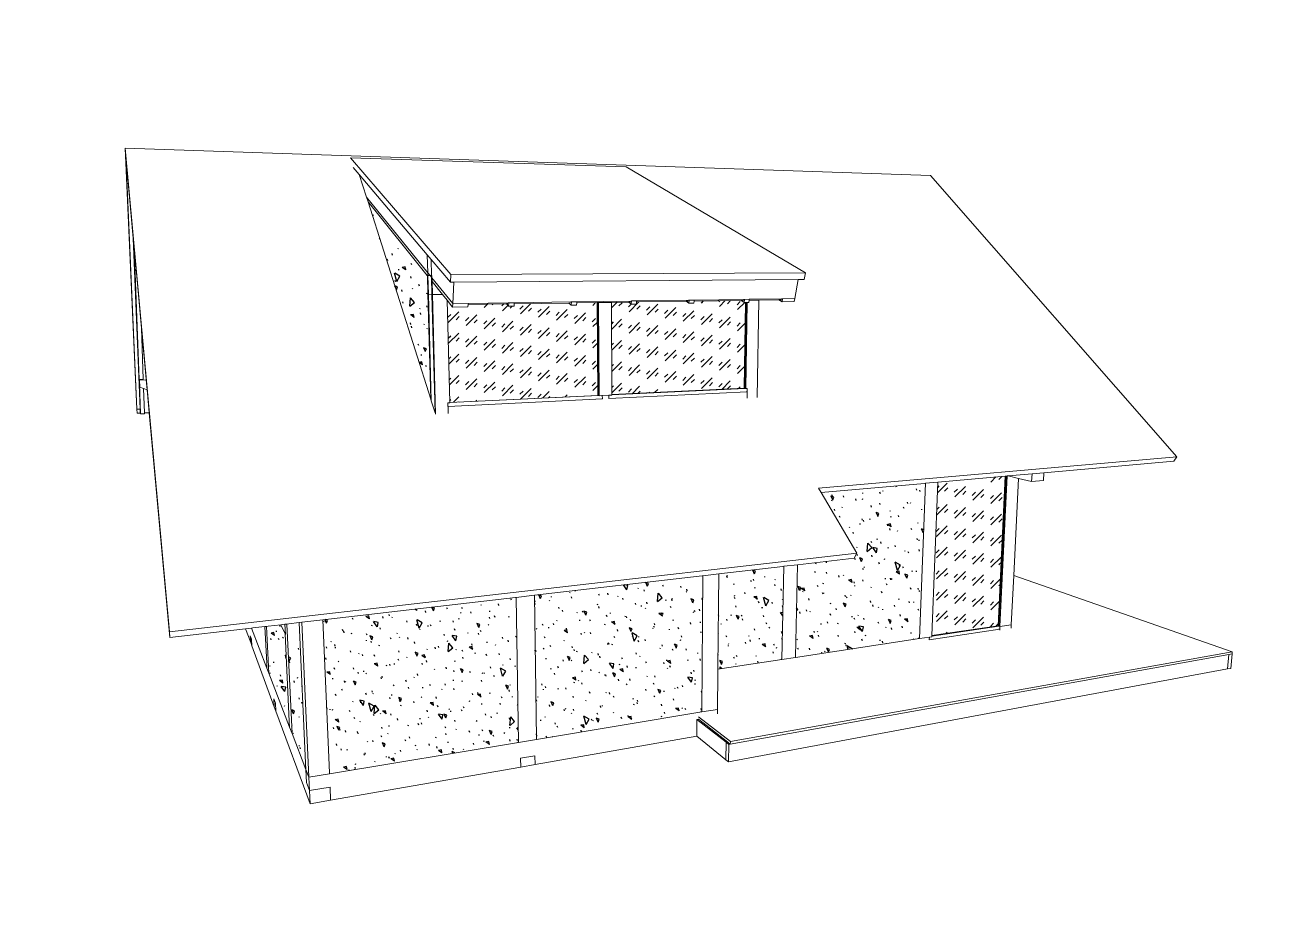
# Model space of a CAD drawing. Header units: millimetres. Extents: x 0 to 5040, y 0 to 770.
# Drawn here: x 1260 to 1680, y 0 to 297 of the extents above; entities that cross this region are included whole.
import ezdxf

# ---------------------------------------------------------------- set-up
doc = ezdxf.new("R2010")
doc.units = ezdxf.units.MM
doc.linetypes.add('K5LT32768', pattern=[0])
doc.layers.add('Системный слой', color=7, linetype='Continuous')
pattern_1 = [(40, (7.66, 6.428), (-20.5692, 24.5134), [2, -30]), (130, (9.193, 7.713), (-24.5134, -20.5692), [2, -30]), (85, (7.66, 6.428), (-20.56883, 24.51297), [2.828, -42.426]), (60, (9.193, 7.713), (-27.7128, 16), [2, -30]), (150, (10.192, 9.445), (-16, -27.7128), [2, -30]), (105, (9.193, 7.713), (-27.7123, 15.9997), [2.828, -42.426]), (80, (16.853, 14.141), (-26.0974, 4.60168), [1.5, -25]), (170, (17.114, 15.618), (-4.60168, -26.0974), [1.5, -25]), (125, (16.853, 14.141), (-26.09695, 4.6016), [2.121, -35.355]), (100, (-18.796, -15.771), (-15.75692, -2.77837), [1, -15]), (190, (-18.97, -14.787), (2.77837, -15.75692), [1, -15]), (145, (-18.796, -15.771), (-15.75733, -2.77844), [1.414, -21.213]), (70, (1.233, 14.088), (-15.03508, 5.47232), [1, -15]), (160, (1.575, 15.028), (-5.47232, -15.03508), [1, -15]), (115, (1.233, 14.088), (-15.03547, 5.47246), [1.414, -21.213]), (85, (0, 0), (-9.351857, 7.84492), [0.3, -10]), (65, (0, 0), (-2.418448, 6.64463), [0.3, -10]), (105, (0, 0), (-6.193075, 7.658056), [0.5, -12]), (110, (0, 0), (-7.94593, 1.36463), [0.5, -7])]

# ---------------------------------------------------------------- blocks, each defined once
blk = doc.blocks.new('U59')
at = {"layer": 'Системный слой', "color": 7, "linetype": 'K5LT32768', "lineweight": 18}
for p, q in [((1293.18, 256.17), (1293.36, 253.54)), ((1307.93, 95.58), (1293.18, 256.17)), ((1293.18, 256.17), (1560.66, 247.15)), ((1293.18, 256.17), (1297.04, 169.5)), ((1297.08, 169.51), (1293.36, 253.54)), ((1293.36, 253.54), (1295.85, 226.32)), ((1367.97, 252.98), (1401.34, 214.22)), ((1367.97, 252.98), (1459.63, 249.96)), ((1370.93, 247.49), (1368.96, 249.82)), ((1519.16, 214.82), (1459.63, 249.96)), ((1373.34, 239.94), (1370.93, 247.49)), ((1393.54, 220.73), (1370.93, 247.49)), ((1560.66, 247.15), (1642.56, 153.72)), ((1373.84, 238.37), (1373.34, 239.94)), ((1393.7, 214.83), (1373.34, 239.94)), ((1393.49, 213.94), (1373.84, 238.37)), ((1394.71, 172.84), (1373.84, 238.37)), ((1298.12, 169.55), (1295.85, 226.32)), ((1295.85, 226.32), (1295.85, 226.31)), ((1295.85, 226.31), (1298.12, 169.55)), ((1295.85, 226.31), (1296.05, 224.12)), ((1297.82, 179.5), (1296.05, 224.12)), ((1296.05, 224.12), (1296.12, 223.39)), ((1296.12, 223.39), (1297.86, 179.35)), ((1296.12, 223.39), (1298.59, 196.4)), ((1393.7, 214.83), (1393.54, 220.73)), ((1394.77, 219.28), (1393.54, 220.73)), ((1394.91, 213.87), (1394.77, 219.28)), ((1401.21, 211.65), (1394.77, 219.28)), ((1393.73, 213.93), (1393.7, 214.83)), ((1394.46, 213.89), (1393.7, 214.83)), ((1401.34, 214.22), (1401.21, 211.65)), ((1401.34, 214.22), (1519.16, 214.82)), ((1518.76, 212.55), (1519.16, 214.82)), ((1393.49, 213.94), (1393.58, 213.94)), ((1393.75, 207.78), (1393.58, 213.94)), ((1393.58, 213.94), (1393.73, 213.93)), ((1393.89, 207.76), (1393.73, 213.93)), ((1393.73, 213.93), (1394.46, 213.89)), ((1394.93, 213.31), (1394.46, 213.89)), ((1394.46, 213.89), (1394.91, 213.87)), ((1394.93, 213.31), (1394.91, 213.87)), ((1394.91, 213.87), (1395.06, 213.86)), ((1395.08, 207.63), (1394.93, 213.31)), ((1395.08, 213.12), (1394.93, 213.31)), ((1395.06, 213.86), (1395.08, 213.12)), ((1402, 204.59), (1395.08, 213.12)), ((1395.08, 213.12), (1395.12, 211.91)), ((1395.12, 211.91), (1395.23, 207.62)), ((1398.54, 207.66), (1395.12, 211.91)), ((1402.36, 211.66), (1401.21, 211.65)), ((1402, 204.59), (1402.36, 211.66)), ((1402.39, 211.66), (1402.02, 204.56)), ((1402.39, 211.66), (1402.36, 211.66)), ((1516.7, 212.54), (1402.39, 211.66)), ((1515.62, 206.25), (1516.7, 212.54)), ((1518.76, 212.55), (1516.7, 212.54)), ((1393.75, 207.78), (1394.71, 172.84)), ((1393.89, 207.76), (1393.75, 207.78)), ((1394.87, 172.35), (1393.89, 207.76)), ((1395.08, 207.63), (1393.89, 207.76)), ((1395.23, 207.62), (1395.08, 207.63)), ((1395.08, 207.63), (1396.14, 168.34)), ((1398.54, 207.66), (1395.23, 207.62)), ((1396.3, 167.84), (1395.23, 207.62)), ((1400.13, 205.68), (1398.54, 207.66)), ((1498.6, 206), (1482.19, 205.75)), ((1498.94, 206), (1498.6, 206)), ((1498.78, 204.98), (1498.94, 206)), ((1500.5, 206.03), (1498.94, 206)), ((1500.5, 206.03), (1500.45, 205.7)), ((1511.19, 206.18), (1500.5, 206.03)), ((1510.35, 205.85), (1503.63, 205.74)), ((1511.14, 205.86), (1510.35, 205.85)), ((1511.37, 205.18), (1510.35, 205.85)), ((1511.54, 206.19), (1511.19, 206.18)), ((1511.37, 205.18), (1511.54, 206.19)), ((1515.58, 206.25), (1511.54, 206.19)), ((1515.58, 206.25), (1515.41, 205.24)), ((1515.62, 206.25), (1515.58, 206.25)), ((1401.94, 203.43), (1400.13, 205.68)), ((1400.13, 205.68), (1400.98, 171.76)), ((1401.94, 203.43), (1402, 204.59)), ((1407.04, 203.51), (1401.94, 203.43)), ((1402.02, 204.56), (1402, 204.59)), ((1407.11, 204.64), (1402.02, 204.56)), ((1407.09, 204.28), (1407.04, 203.51)), ((1407.11, 204.64), (1407.09, 204.28)), ((1419.81, 204.47), (1407.09, 204.28)), ((1420.35, 204.84), (1407.11, 204.64)), ((1420.32, 204.48), (1419.81, 204.47)), ((1420.49, 203.73), (1419.81, 204.47)), ((1420.57, 204.84), (1420.35, 204.84)), ((1420.49, 203.73), (1420.57, 204.84)), ((1422.34, 203.75), (1420.49, 203.73)), ((1422.42, 204.87), (1420.57, 204.84)), ((1422.4, 204.51), (1422.34, 203.75)), ((1422.42, 204.87), (1422.4, 204.51)), ((1440.55, 204.78), (1422.4, 204.51)), ((1441.17, 205.14), (1422.42, 204.87)), ((1441.14, 204.79), (1440.55, 204.78)), ((1441.33, 204.06), (1440.55, 204.78)), ((1441.43, 205.15), (1441.17, 205.14)), ((1441.33, 204.06), (1441.43, 205.15)), ((1443.1, 204.09), (1441.33, 204.06)), ((1443.2, 205.17), (1441.43, 205.15)), ((1443.17, 204.82), (1443.1, 204.09)), ((1443.2, 205.17), (1443.17, 204.82)), ((1450.01, 204.93), (1443.17, 204.82)), ((1461.12, 205.44), (1443.2, 205.17)), ((1450.18, 174.12), (1450.01, 204.93)), ((1450.06, 204.93), (1450.01, 204.93)), ((1450.23, 174.11), (1450.06, 204.93)), ((1450.22, 204.93), (1450.06, 204.93)), ((1450.43, 204.94), (1450.22, 204.93)), ((1450.39, 174.07), (1450.22, 204.93)), ((1454.75, 205), (1450.43, 204.94)), ((1450.43, 204.94), (1450.6, 174.01)), ((1460.43, 205.09), (1454.75, 205)), ((1454.75, 205), (1454.87, 174.35)), ((1461.08, 205.1), (1460.43, 205.09)), ((1461.28, 204.38), (1460.43, 205.09)), ((1461.41, 205.45), (1461.12, 205.44)), ((1461.28, 204.38), (1461.41, 205.45)), ((1462.98, 204.41), (1461.28, 204.38)), ((1463.1, 205.47), (1461.41, 205.45)), ((1463.06, 205.13), (1462.98, 204.41)), ((1463.1, 205.47), (1463.06, 205.13)), ((1479.5, 205.38), (1463.06, 205.13)), ((1480.25, 205.73), (1463.1, 205.47)), ((1480.2, 205.39), (1479.5, 205.38)), ((1480.42, 204.68), (1479.5, 205.38)), ((1480.56, 205.73), (1480.25, 205.73)), ((1480.42, 204.68), (1480.56, 205.73)), ((1482.04, 204.71), (1480.42, 204.68)), ((1482.19, 205.75), (1480.56, 205.73)), ((1482.14, 205.42), (1482.04, 204.71)), ((1482.19, 205.75), (1482.14, 205.42)), ((1497.8, 205.66), (1482.14, 205.42)), ((1498.55, 205.67), (1497.8, 205.66)), ((1498.78, 204.98), (1497.8, 205.66)), ((1499.22, 204.99), (1498.78, 204.98)), ((1498.83, 176.46), (1499.22, 204.99)), ((1499.28, 204.99), (1498.89, 176.45)), ((1499.09, 176.41), (1499.48, 204.99)), ((1499.28, 204.99), (1499.22, 204.99)), ((1499.48, 204.99), (1499.28, 204.99)), ((1499.35, 176.35), (1499.75, 204.99)), ((1499.75, 204.99), (1499.48, 204.99)), ((1500.34, 205), (1499.75, 204.99)), ((1500.45, 205.7), (1500.34, 205)), ((1503.63, 205.74), (1500.45, 205.7)), ((1503.63, 205.74), (1503.13, 173.37)), ((1515.41, 205.24), (1511.37, 205.18)), ((1299.17, 179.49), (1298.59, 196.4)), ((1298.59, 196.4), (1300.14, 179.52)), ((1297.82, 179.31), (1297.81, 179.53)), ((1297.81, 179.53), (1297.82, 179.5)), ((1297.82, 179.31), (1297.82, 179.5)), ((1297.82, 179.5), (1297.86, 179.35)), ((1297.82, 179.5), (1297.82, 179.5)), ((1298.27, 168.13), (1297.82, 179.31)), ((1297.91, 178.08), (1297.82, 179.31)), ((1297.82, 179.31), (1297.82, 179.31)), ((1297.86, 179.35), (1299.17, 179.39)), ((1297.9, 179.16), (1297.86, 179.35)), ((1300.16, 179.24), (1297.9, 179.16)), ((1297.9, 179.16), (1298.05, 176.82)), ((1297.91, 178.08), (1298.31, 167.94)), ((1297.91, 178.08), (1297.96, 177.21)), ((1298.05, 176.82), (1297.96, 177.21)), ((1298.05, 176.82), (1299.27, 176.41)), ((1299.17, 179.39), (1299.17, 179.49)), ((1299.27, 176.41), (1300.46, 176)), ((1299.55, 168.34), (1299.27, 176.41)), ((1300.14, 179.52), (1300.16, 179.24)), ((1300.16, 179.24), (1300.46, 176)), ((1454.87, 174.35), (1498.83, 176.46)), ((1454.87, 174.28), (1499.09, 176.41)), ((1498.89, 176.45), (1498.83, 176.46)), ((1499.09, 176.41), (1498.89, 176.45)), ((1499.35, 176.35), (1499.09, 176.41)), ((1300.46, 176), (1301.15, 168.41)), ((1394.87, 172.35), (1394.71, 172.84)), ((1394.87, 172.35), (1396.14, 168.34)), ((1400.42, 170.38), (1451.68, 172.91)), ((1400.98, 171.76), (1450.18, 174.12)), ((1400.98, 171.69), (1450.39, 174.07)), ((1450.23, 174.11), (1450.18, 174.12)), ((1450.39, 174.07), (1450.23, 174.11)), ((1450.39, 174.07), (1450.6, 174.01)), ((1450.6, 174.01), (1451.46, 174.05)), ((1451.46, 174.05), (1451.67, 174.06)), ((1451.68, 172.91), (1451.46, 172.97)), ((1453.8, 174.16), (1451.67, 174.06)), ((1451.67, 174.06), (1451.68, 172.91)), ((1453.8, 174.16), (1454.87, 174.21)), ((1453.8, 174.16), (1453.81, 173.09)), ((1453.81, 173.02), (1499.81, 175.29)), ((1453.81, 173.09), (1453.81, 173.02)), ((1454.87, 174.35), (1454.87, 174.28)), ((1454.87, 174.28), (1454.87, 174.21)), ((1499.57, 176.36), (1499.35, 176.35)), ((1499.81, 175.29), (1499.55, 175.35)), ((1499.83, 176.38), (1499.57, 176.36)), ((1499.79, 173.19), (1499.81, 175.29)), ((1499.81, 175.29), (1499.83, 176.38)), ((1297.04, 169.5), (1297.14, 168.18)), ((1297.08, 169.51), (1298.12, 169.55)), ((1297.14, 168.18), (1297.08, 169.51)), ((1298.25, 168.23), (1297.14, 168.18)), ((1298.15, 168.7), (1298.12, 169.55)), ((1298.27, 168.13), (1298.15, 168.7)), ((1298.15, 168.7), (1298.15, 168.69)), ((1298.15, 168.7), (1298.15, 168.7)), ((1298.15, 168.69), (1298.25, 168.23)), ((1298.25, 168.23), (1298.27, 168.12)), ((1298.27, 168.12), (1298.27, 168.13)), ((1298.27, 168.13), (1298.27, 168.13)), ((1298.27, 168.12), (1298.27, 168.13)), ((1298.27, 168.12), (1298.27, 168.12)), ((1298.31, 167.94), (1298.27, 168.12)), ((1301.15, 168.41), (1299.55, 168.34)), ((1299.55, 168.18), (1299.55, 168.34)), ((1301.17, 168.26), (1299.55, 168.18)), ((1299.56, 168), (1299.55, 168.18)), ((1301.15, 168.41), (1301.17, 168.26)), ((1301.17, 168.26), (1308, 93.68)), ((1400.98, 171.62), (1400.39, 171.59)), ((1400.39, 171.59), (1400.41, 170.46)), ((1400.41, 170.46), (1400.42, 170.38)), ((1400.47, 168.05), (1400.42, 170.38)), ((1400.98, 171.76), (1400.98, 171.69)), ((1400.98, 171.69), (1400.98, 171.62)), ((1298.31, 167.94), (1299.56, 168)), ((1642.56, 153.72), (1523.51, 143.28)), ((1598.32, 148.43), (1641.51, 152.3)), ((1642.56, 153.72), (1641.51, 152.3)), ((1563.14, 145.28), (1585.51, 147.28)), ((1583.11, 97.63), (1585.51, 147.28)), ((1585.6, 147.29), (1583.19, 97.6)), ((1583.43, 97.5), (1585.85, 147.31)), ((1583.75, 97.37), (1586.18, 147.34)), ((1585.51, 147.28), (1585.6, 147.29)), ((1585.6, 147.29), (1585.85, 147.31)), ((1585.85, 147.31), (1586.18, 147.34)), ((1586.18, 147.34), (1586.53, 147.38)), ((1586.53, 147.38), (1594.41, 148.08)), ((1586.53, 147.38), (1589.96, 146.55)), ((1594.28, 145.51), (1594.41, 148.08)), ((1594.41, 148.08), (1598.32, 148.43)), ((1598.32, 148.43), (1598.19, 145.87)), ((1523.51, 143.28), (1524.37, 141.81)), ((1524.37, 141.81), (1558.72, 144.89)), ((1557.08, 93.34), (1559.03, 144.92)), ((1558.72, 144.89), (1559.03, 144.92)), ((1559.03, 144.92), (1563.14, 145.28)), ((1563.14, 145.28), (1561.13, 94.32)), ((1589.96, 146.55), (1588.34, 114.3)), ((1589.96, 146.55), (1594.28, 145.51)), ((1598.19, 145.87), (1594.28, 145.51)), ((1524.37, 141.81), (1536.2, 121.68)), ((1536.2, 121.68), (1307.93, 95.58)), ((1511.94, 117.36), (1516.48, 117.88)), ((1515.84, 87.3), (1516.48, 117.88)), ((1516.48, 117.88), (1535.34, 120.07)), ((1536.2, 121.68), (1535.34, 120.07)), ((1429.11, 107.74), (1484.81, 114.21)), ((1485.08, 114.24), (1484.7, 68.98)), ((1484.81, 114.21), (1485.08, 114.24)), ((1485.08, 114.24), (1490.4, 114.86)), ((1490.07, 83.4), (1490.4, 114.86)), ((1490.4, 114.86), (1511.67, 117.33)), ((1511.94, 117.36), (1511.35, 86.42)), ((1511.67, 117.33), (1511.94, 117.36)), ((1588.34, 114.3), (1587.52, 97.94)), ((1660.91, 88.95), (1588.34, 114.3)), ((1358.84, 99.58), (1422.84, 107.01)), ((1422.84, 107.01), (1423.03, 107.04)), ((1423.03, 107.04), (1429.11, 107.74)), ((1423.03, 107.04), (1423.84, 58.87)), ((1429.79, 60.12), (1429.11, 107.74)), ((1308, 93.68), (1333.18, 96.6)), ((1333.18, 96.6), (1335.13, 96.83)), ((1334.87, 92.02), (1333.18, 96.6)), ((1335.13, 96.83), (1335.63, 96.89)), ((1340.27, 83.48), (1335.13, 96.83)), ((1335.63, 96.89), (1339.57, 97.35)), ((1339.57, 97.35), (1340.12, 97.41)), ((1340.18, 85.19), (1339.57, 97.35)), ((1340.12, 97.41), (1340.68, 97.48)), ((1340.12, 97.41), (1340.91, 81.83)), ((1340.68, 97.48), (1344.87, 97.96)), ((1344.87, 97.96), (1346.21, 98.12)), ((1346.29, 94.92), (1344.87, 97.96)), ((1346.21, 98.12), (1346.88, 98.19)), ((1346.38, 94.75), (1346.21, 98.12)), ((1346.88, 98.19), (1347.52, 98.27)), ((1348.62, 61.81), (1346.88, 98.19)), ((1347.52, 98.27), (1350.96, 98.67)), ((1350.96, 98.67), (1351.85, 98.77)), ((1350.96, 98.67), (1353.11, 51.99)), ((1351.85, 98.77), (1358.84, 99.58)), ((1354.2, 47.31), (1351.85, 98.77)), ((1358.84, 99.58), (1361.03, 48.72)), ((1561.12, 94.13), (1583.43, 97.5)), ((1561.13, 94.32), (1583.11, 97.63)), ((1583.19, 97.6), (1583.11, 97.63)), ((1583.43, 97.5), (1583.19, 97.6)), ((1583.43, 97.5), (1583.75, 97.37)), ((1583.7, 96.45), (1583.75, 97.37)), ((1583.75, 97.37), (1587.52, 97.94)), ((1587.52, 97.94), (1587.46, 96.76)), ((1308, 93.68), (1307.93, 95.58)), ((1335.15, 93.21), (1334.75, 94.28)), ((1334.75, 94.28), (1334.87, 92.02)), ((1335.27, 90.92), (1335.15, 93.21)), ((1346.29, 94.92), (1346.38, 94.75)), ((1347.69, 65.91), (1346.29, 94.92)), ((1557.08, 93.34), (1515.83, 87.1)), ((1557.08, 93.34), (1556.78, 93.48)), ((1560.31, 93.83), (1557.08, 93.34)), ((1583.7, 96.45), (1560.27, 92.88)), ((1560.27, 92.88), (1560.28, 93.07)), ((1560.28, 93.07), (1560.31, 93.83)), ((1561.11, 93.95), (1560.31, 93.83)), ((1561.12, 94.13), (1561.11, 93.95)), ((1561.13, 94.32), (1561.12, 94.13)), ((1583.7, 96.45), (1583.38, 96.59)), ((1583.69, 96.18), (1583.7, 96.45)), ((1335.27, 90.92), (1334.87, 92.02)), ((1342.72, 70.74), (1335.27, 90.92)), ((1494.21, 59.14), (1660.91, 88.95)), ((1660.85, 88.27), (1659.76, 88.08)), ((1660.46, 83.45), (1660.85, 88.27)), ((1660.85, 88.27), (1660.91, 88.95)), ((1340.27, 83.48), (1340.18, 85.19)), ((1511.35, 86.42), (1490.06, 83.2)), ((1659.76, 88.08), (1494.19, 58.32)), ((1511.09, 86.58), (1511.35, 86.42)), ((1511.35, 86.42), (1515.83, 87.1)), ((1515.83, 87.1), (1515.84, 87.3)), ((1659.76, 88.08), (1659.38, 83.25)), ((1340.27, 83.48), (1340.91, 81.83)), ((1340.91, 81.83), (1341.46, 81.9)), ((1347.78, 63.98), (1340.91, 81.83)), ((1489.92, 69.85), (1490.05, 81.88)), ((1490.05, 81.88), (1490.06, 83.2)), ((1490.06, 83.2), (1490.07, 83.4)), ((1493.58, 52.37), (1659.38, 83.25)), ((1659.38, 83.25), (1660.46, 83.45)), ((1343.13, 71.89), (1342.58, 73.36)), ((1342.72, 70.74), (1342.58, 73.36)), ((1343.13, 71.89), (1343.27, 69.24)), ((1343.27, 69.24), (1342.72, 70.74)), ((1354.61, 38.47), (1343.27, 69.24)), ((1429.79, 59.86), (1484.7, 68.98)), ((1483.63, 67.35), (1494.21, 59.14)), ((1484.44, 69.18), (1484.7, 68.98)), ((1484.7, 68.98), (1489.92, 69.85)), ((1489.92, 69.85), (1489.91, 68.4)), ((1347.78, 63.98), (1347.69, 65.91)), ((1348.62, 61.81), (1347.78, 63.98)), ((1483.06, 60.9), (1483.1, 66.48)), ((1483.1, 66.48), (1483.63, 66.57)), ((1492.78, 58.9), (1483.1, 66.48)), ((1483.63, 66.57), (1493.33, 59)), ((1349.25, 61.91), (1348.62, 61.81)), ((1353.21, 49.89), (1348.62, 61.81)), ((1361.04, 48.45), (1423.84, 58.87)), ((1423.65, 59.1), (1423.84, 58.87)), ((1423.84, 58.87), (1429.79, 59.86)), ((1483.06, 60.9), (1429.32, 51.52)), ((1429.79, 59.86), (1429.79, 60.12)), ((1483.06, 60.9), (1492.71, 53.06)), ((1492.71, 53.06), (1492.78, 58.9)), ((1492.78, 58.9), (1493.33, 59)), ((1493.65, 58.22), (1492.78, 58.9)), ((1494.19, 58.32), (1493.33, 59)), ((1494.21, 59.14), (1494.19, 58.32)), ((1493.58, 52.37), (1493.65, 58.22)), ((1494.19, 58.32), (1493.65, 58.22)), ((1353.11, 51.99), (1353.21, 49.89)), ((1424.57, 50.69), (1361.42, 39.66)), ((1424.53, 53.64), (1429.27, 54.45)), ((1424.57, 50.69), (1424.53, 53.64)), ((1429.32, 51.52), (1424.57, 50.69)), ((1429.27, 54.45), (1429.32, 51.52)), ((1492.71, 53.06), (1493.58, 52.37)), ((1353.41, 45.52), (1353.21, 49.89)), ((1354.2, 47.31), (1353.21, 49.89)), ((1361.04, 48.45), (1354.2, 47.31)), ((1354.2, 47.31), (1354.41, 42.88)), ((1361.03, 48.72), (1361.04, 48.45)), ((1353.41, 45.52), (1354.41, 42.88)), ((1354.41, 42.88), (1361.23, 44.04)), ((1354.41, 42.88), (1354.61, 38.47)), ((1361.42, 39.66), (1361.23, 44.04)), ((1361.42, 39.66), (1354.61, 38.47))]:
    blk.add_line(p, q, dxfattribs=at)

msp = doc.modelspace()

# ---------------------------------------------------------------- hatches: boundary and pattern name
at = {"layer": 'Системный слой'}
h = msp.add_hatch(dxfattribs=at)
h.set_pattern_fill('', angle=40, style=0, pattern_type=0)
h.set_pattern_definition(pattern_1)
h.paths.add_polyline_path([(1340.11929, 97.41011), (1340.90783, 81.82895), (1347.78457, 63.97543), (1347.69132, 65.91253), (1346.29481, 94.92192), (1344.86901, 97.96149), (1340.67996, 97.47519)])
h.paths.add_polyline_path([(1353.11358, 51.98907), (1350.95857, 98.66841), (1347.52141, 98.2694), (1346.87776, 98.19468), (1348.61828, 61.81092), (1353.21056, 49.88836)])
h.paths.add_polyline_path([(1373.83673, 238.3719), (1394.7093, 172.84009), (1393.74812, 207.77817), (1393.57871, 213.93609), (1393.48565, 213.94076)])
h = msp.add_hatch(dxfattribs=at)
h.set_pattern_fill('', angle=45, style=0, pattern_type=0)
h.set_pattern_definition([(45, (0, 0), (4e-16, 7.071068), [5, -3.5]), (45, (2.6517, 0.884), (4e-16, 7.071068), [1.5, -7]), (45, (-0.177, 1.591), (4e-16, 7.071068), [1.5, -7])])
h.paths.add_polyline_path([(1400.97598, 171.76156), (1450.1781, 174.12424), (1450.00643, 204.92851), (1443.16706, 204.8244), (1443.09698, 204.08708), (1441.32764, 204.05877), (1440.55432, 204.78462), (1422.39714, 204.50821), (1422.34212, 203.75498), (1420.49425, 203.72541), (1419.80517, 204.46875), (1407.08512, 204.27511), (1407.04165, 203.51015), (1401.94019, 203.42852), (1400.12646, 205.6837)])
h.paths.add_polyline_path([(1479.49808, 205.37747), (1463.06362, 205.12729), (1462.97978, 204.40523), (1461.28407, 204.37809), (1460.43412, 205.08726), (1454.75271, 205.00077), (1454.86672, 174.34939), (1498.82622, 176.46032), (1499.21537, 204.98504), (1498.77857, 204.97805), (1497.7954, 205.65601), (1482.14076, 205.4177), (1482.04434, 204.71028), (1480.41776, 204.68426)])
h.paths.add_polyline_path([(1583.10808, 97.63303), (1585.5128, 147.28486), (1563.13941, 145.28276), (1561.12501, 94.31818)])
h = msp.add_hatch(dxfattribs=at)
h.set_pattern_fill('', angle=40, style=0, pattern_type=0)
h.set_pattern_definition(pattern_1)
h.paths.add_polyline_path([(1422.84083, 107.01303), (1358.84334, 99.58373), (1361.02736, 48.71933), (1361.03913, 48.44506), (1423.83958, 58.8736), (1423.03306, 107.03534)])
h.paths.add_polyline_path([(1484.8111, 114.20699), (1429.10552, 107.74028), (1429.78539, 60.11871), (1429.78906, 59.86156), (1484.69822, 68.97969), (1485.07934, 114.23813)])
h.paths.add_polyline_path([(1511.34813, 86.42153), (1511.94433, 117.35682), (1511.67496, 117.32555), (1490.39929, 114.85571), (1490.06678, 83.40343), (1490.06466, 83.20271)])
h.paths.add_polyline_path([(1516.48341, 117.88375), (1515.8379, 87.2952), (1515.83378, 87.09992), (1557.07866, 93.33764), (1559.03289, 144.91528), (1558.72043, 144.88732), (1524.36776, 141.81325), (1536.19972, 121.6767), (1535.34442, 120.07327)])

# ---------------------------------------------------------------- block references
msp.add_blockref('U59', (0, 0), dxfattribs=at)

doc.saveas('drawing.dxf')
